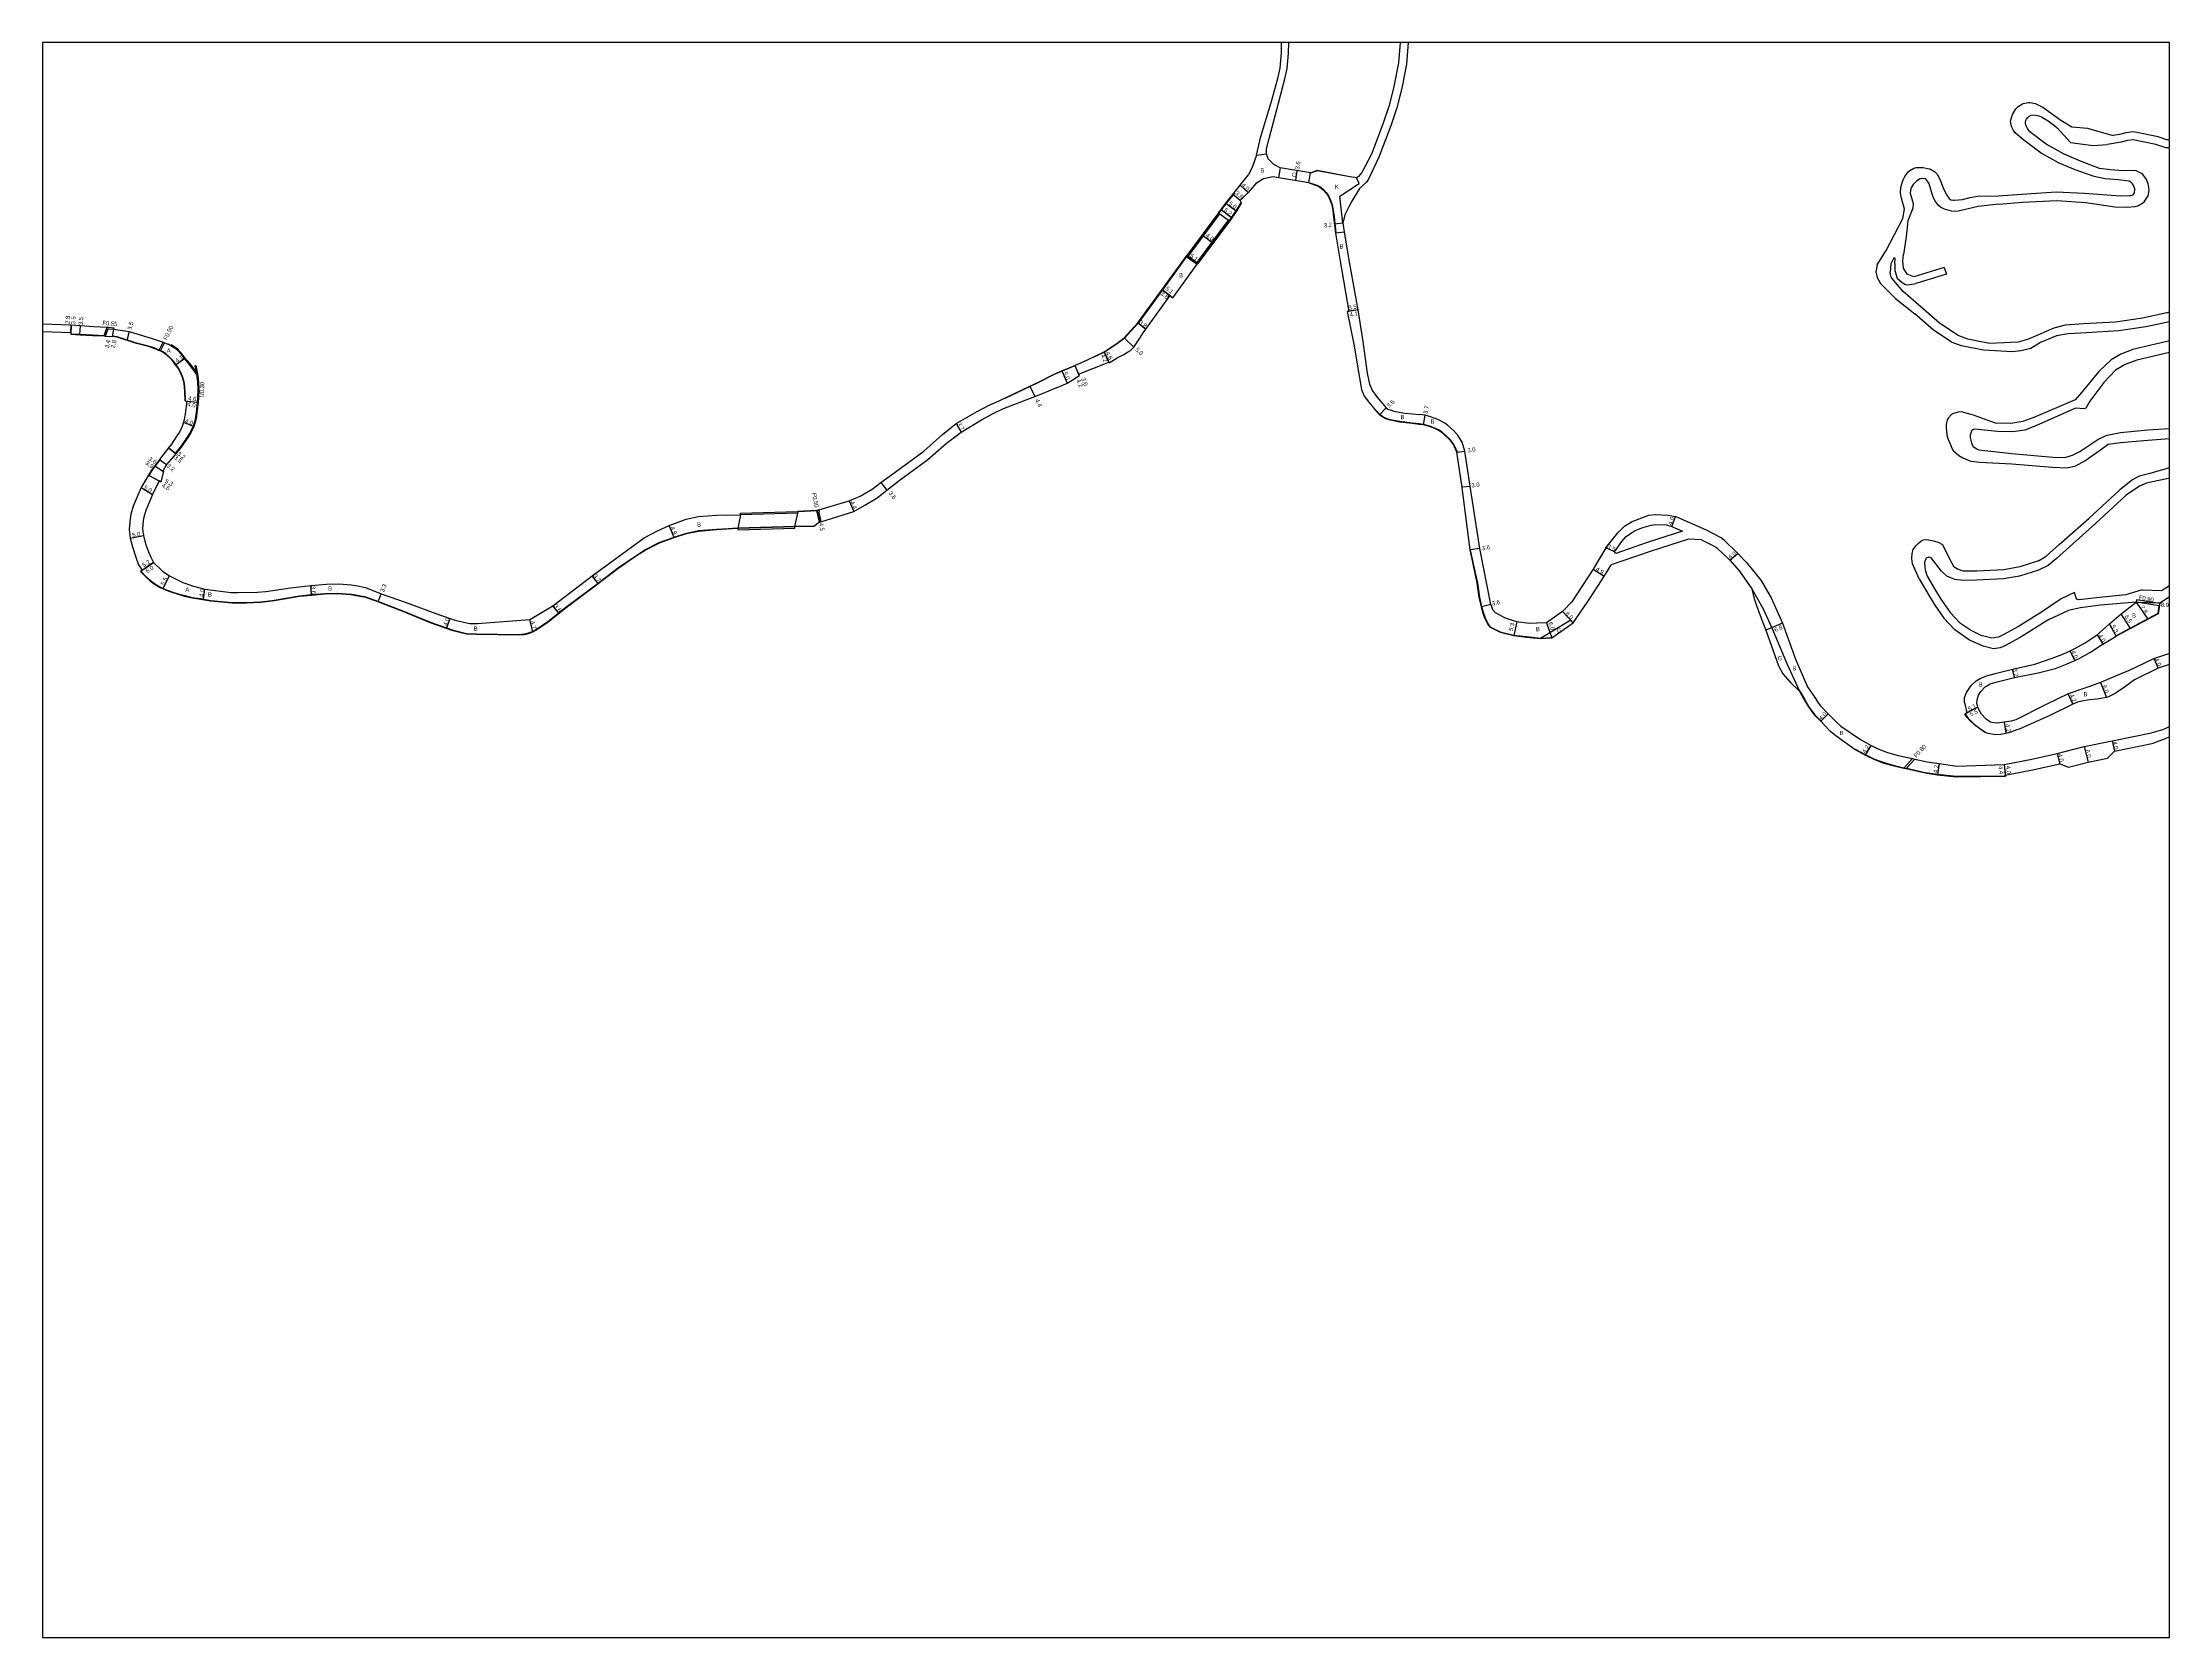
# Model space of a CAD drawing. Header units: metres. Extents: x -16000 to -12000, y -87000 to -84000.
# Drawn here: x -13600 to -12800, y -84600 to -84000 of the extents above; entities that cross this region are included whole.
import ezdxf

# ---------------------------------------------------------------- set-up
doc = ezdxf.new("R2010")
doc.units = ezdxf.units.M
doc.header["$LTSCALE"] = 2.5
for name, color, linetype in [('側溝・桝', 7, 'Continuous'), ('図郭', 7, 'Continuous'), ('幅員', 7, 'Continuous'), ('歩道・分離帯・安全施設', 7, 'Continuous'), ('舗装', 7, 'Continuous'), ('道路', 7, 'Continuous')]:
    doc.layers.add(name, color=color, linetype=linetype)
doc.styles.get("Standard").update_dxf_attribs({"font": ''})
doc.styles.get('Standard').set_extended_font_data('@MS PGothic')

msp = doc.modelspace()

# ---------------------------------------------------------------- linework, layer by layer
at = {"layer": '側溝・桝'}
for points in [[(-13576.84, -84110.39), (-13576.79, -84110.24), (-13575.69, -84107.07)], [(-13576.27, -84110.42), (-13575.31, -84107.64)], [(-13575.31, -84107.64), (-13575.07, -84107.66), (-13573.27, -84107.82)], [(-13556.16, -84115.9), (-13556.09, -84115.76), (-13554.61, -84112.75)], [(-13555.7, -84116.09), (-13555.63, -84115.96), (-13554.15, -84112.96)], [(-13542.62, -84121.61), (-13542.33, -84121.52), (-13541.75, -84124.68), (-13541.39, -84127.66), (-13541.24, -84130.54), (-13541.4, -84133.66), (-13541.49, -84135.31)], [(-13541.49, -84135.31), (-13541.94, -84139.23), (-13542.15, -84140.68), (-13542.34, -84141.77), (-13542.59, -84142.92), (-13542.91, -84144.07), (-13543.04, -84144.44), (-13544.25, -84146.85), (-13545.57, -84149.01), (-13547.9, -84152.28), (-13549.89, -84154.69)], [(-13308.55, -84176.81), (-13307.8, -84180.43)], [(-13308.07, -84176.7), (-13307.32, -84180.29)], [(-12803.7, -84211.03), (-12812.42, -84209.64), (-12812.56, -84210.53)], [(-12803.83, -84211.92), (-12812.56, -84210.53)], [(-12899.91, -84272.95), (-12899.79, -84272.83), (-12896.62, -84269.4)], [(-12899.01, -84273.16), (-12898.89, -84273.03), (-12895.72, -84269.6)]]:
    msp.add_lwpolyline(points, dxfattribs=at)
at = {"layer": '側溝・桝', "flags": 128}
msp.add_lwpolyline([(-13542.04, -84124.73), (-13542.62, -84121.61)], dxfattribs=at)
at = {"layer": '側溝・桝'}
msp.add_lwpolyline([(-13307.96, -84175.85), (-13308.74, -84176.03), (-13308.55, -84176.81), (-13308.07, -84176.7), (-13307.78, -84176.63)], close=True, dxfattribs=at)
at = {"layer": '図郭'}
msp.add_lwpolyline([(-13600, -84600), (-12800, -84600), (-12800, -84000), (-13600, -84000)], close=True, dxfattribs=at)
at = {"layer": '幅員'}
for points in [[(-13149.51, -84053.67), (-13146.55, -84056.36)], [(-13128.62, -84051.8), (-13128.04, -84048.25)], [(-13156.72, -84062.76), (-13152.63, -84065.97)], [(-13154.88, -84060.38), (-13150.87, -84063.38)], [(-13149.49, -84059.43), (-13152.32, -84057.21)], [(-13163.35, -84072.71), (-13160.14, -84075.1)], [(-13169.84, -84080.45), (-13165.68, -84083.4)], [(-13178.9, -84092.94), (-13175.86, -84095.22)], [(-13178.9, -84092.94), (-13174.82, -84096)], [(-13105.27, -84100.51), (-13109.3, -84101.24)], [(-13105.27, -84100.51), (-13108.71, -84101.14)], [(-13589.26, -84106.25), (-13589.42, -84109.75)], [(-13589.39, -84109.05), (-13589.26, -84106.25)], [(-13585.94, -84109.92), (-13585.7, -84106.43)], [(-13573.16, -84107.28), (-13573.87, -84110.56)], [(-13573.27, -84107.82), (-13573.87, -84110.56)], [(-13567.46, -84108.68), (-13568.29, -84112.08)], [(-13193.13, -84111.11), (-13189.58, -84114.57)], [(-13188.04, -84105.44), (-13185.08, -84107.81)], [(-13198.75, -84120.55), (-13200.69, -84116.38)], [(-13200.69, -84116.38), (-13198.92, -84120.19)], [(-13216.58, -84123.48), (-13214.64, -84128.09)], [(-13211.73, -84121.44), (-13210.12, -84125.26)], [(-13211.73, -84121.44), (-13210.35, -84124.71)], [(-13546.37, -84134.84), (-13541.79, -84135.28)], [(-13545.77, -84134.9), (-13541.79, -84135.28)], [(-13228.61, -84129.29), (-13226.74, -84133.22)], [(-13547.03, -84142.85), (-13543.31, -84144.33)], [(-13256.33, -84143.37), (-13254.47, -84146.57)], [(-13094.6, -84137.47), (-13097.14, -84140.02)], [(-13080.58, -84143.85), (-13079.91, -84140.21)], [(-13557.74, -84159.18), (-13554.51, -84161.36)], [(-13557.74, -84159.18), (-13554.76, -84161.19)], [(-13555.96, -84156.85), (-13553.42, -84158.8)], [(-13549.89, -84154.69), (-13552.64, -84152.53)], [(-13552.64, -84152.53), (-13550.12, -84154.5)], [(-13067.99, -84154.16), (-13065.02, -84153.78)], [(-13562.94, -84167.42), (-13558.67, -84170.03)], [(-13560.1, -84162.73), (-13555.48, -84165.21)], [(-13560.1, -84162.73), (-13556.09, -84164.88)], [(-13284.68, -84165.57), (-13282.49, -84168.36)], [(-13066.03, -84167.12), (-13063.04, -84166.84)], [(-13296.63, -84172.39), (-13294.84, -84176.41)], [(-13362.39, -84186.21), (-13364.32, -84181.71)], [(-13307.8, -84180.43), (-13308.74, -84176.03)], [(-12987.21, -84182.07), (-12985.81, -84178.33)], [(-13567, -84186.41), (-13562.08, -84185.5)], [(-13059.43, -84190.32), (-13062.99, -84190.87)], [(-13008.79, -84191.6), (-13011.95, -84190.11)], [(-13558.22, -84195.56), (-13563.17, -84198.95)], [(-13562.51, -84198.5), (-13558.22, -84195.56)], [(-13016.77, -84198.11), (-13012.65, -84200.78)], [(-12965.4, -84194.78), (-12962.31, -84192.24)], [(-13554.72, -84205.51), (-13552.19, -84200.62)], [(-13539.62, -84209.54), (-13539.01, -84205.59)], [(-13498.8, -84207.85), (-13499.14, -84204.27)], [(-13473.8, -84210.43), (-13472.62, -84207.34)], [(-13390.95, -84203.5), (-13393.21, -84200.57)], [(-13405.78, -84214.69), (-13408.01, -84211.87)], [(-13055.31, -84211.45), (-13058.81, -84212.29)], [(-13028.34, -84213.99), (-13024.23, -84218.36)], [(-12814.63, -84220.44), (-12818.15, -84214.97)], [(-12812.56, -84210.53), (-12808.09, -84216.92)], [(-12812.56, -84210.53), (-12803.67, -84210.78)], [(-13448.04, -84220.42), (-13446.63, -84216.67)], [(-13415.62, -84221.68), (-13416.76, -84217.11)], [(-13045.53, -84217.87), (-13046.66, -84223.05)], [(-13034.37, -84218.27), (-13032.36, -84223.92)], [(-12945.52, -84218.47), (-12951.8, -84221.07)], [(-12827.13, -84222.87), (-12825.08, -84226.3)], [(-12820.02, -84223.34), (-12822.61, -84218.71)], [(-12835.65, -84232.46), (-12837.3, -84228.82)], [(-12805.94, -84231.73), (-12804.23, -84235.34)], [(-12858.34, -84238.85), (-12859.04, -84235.72)], [(-12836.32, -84248.84), (-12838.15, -84245.06)], [(-12825.89, -84240.8), (-12823.66, -84246.38)], [(-12928.32, -84252.54), (-12931.19, -84255.33)], [(-12872.04, -84250.04), (-12876.94, -84252.55)], [(-12872.04, -84250.04), (-12876.58, -84252.37)], [(-12861.41, -84259.86), (-12862.06, -84255.72)], [(-12821.54, -84262.71), (-12820.73, -84266.63)], [(-12886.63, -84271.27), (-12887.2, -84275.43)], [(-12862.2, -84271.58), (-12861.73, -84275.96)], [(-12862.2, -84271.58), (-12861.77, -84275.56)], [(-12842.22, -84267.44), (-12841.25, -84271.32)], [(-12832.07, -84264.88), (-12830.61, -84270.7)]]:
    msp.add_lwpolyline(points, dxfattribs=at)
at = {"layer": '幅員', "flags": 128}
for points in [[(-13110.88, -84068), (-13114.05, -84068.39)], [(-13549.97, -84121.27), (-13546.66, -84118.85)], [(-12914.29, -84268.1), (-12912.26, -84264.42)]]:
    msp.add_lwpolyline(points, dxfattribs=at)
at = {"layer": '歩道・分離帯・安全施設'}
for points in [[(-13123.66, -84052.67), (-13120.71, -84053.64), (-13119.62, -84054.16), (-13118.19, -84055.3), (-13117.16, -84056.41), (-13116.32, -84057.61), (-13115.5, -84059.32), (-13114.94, -84061.03), (-13114.51, -84063.14), (-13114.23, -84065.63), (-13113.51, -84071.64)], [(-13106.9, -84050.77), (-13120.53, -84048.21), (-13123.03, -84049.2)], [(-13151.71, -84056.62), (-13152.21, -84057.28), (-13154.76, -84060.48), (-13156.6, -84062.85), (-13157.52, -84064.12)], [(-13153.59, -84067.04), (-13152.75, -84065.88), (-13151, -84063.3), (-13149.3, -84060.45)], [(-13169.45, -84080.17), (-13169.72, -84080.54), (-13178.78, -84093.03), (-13187.93, -84105.53), (-13193.02, -84111.22), (-13195.78, -84113.39), (-13200.62, -84116.51), (-13204.54, -84118.42)], [(-13589.41, -84109.6), (-13585.93, -84109.77), (-13581.12, -84110), (-13576.84, -84110.24), (-13576.79, -84110.24)], [(-13546.22, -84134.84), (-13546.2, -84134.34), (-13546.3, -84131.65), (-13546.47, -84129.42), (-13546.74, -84127.59), (-13547.34, -84125.59), (-13548.08, -84123.87), (-13548.86, -84122.45), (-13549.85, -84121.18), (-13550.77, -84119.93), (-13552.15, -84118.43), (-13553.62, -84117.14), (-13554.92, -84116.27), (-13556.45, -84115.61), (-13558.02, -84114.91), (-13560.12, -84114.23), (-13564.61, -84113.1), (-13571.93, -84110.75), (-13573.84, -84110.41)], [(-13542.18, -84123.99), (-13543.38, -84122.43), (-13544.62, -84120.78), (-13546.43, -84118.59), (-13547.45, -84117.2), (-13549.17, -84115.33), (-13551.62, -84113.76)], [(-13211.67, -84121.58), (-13216.52, -84123.62), (-13219.45, -84124.85), (-13225.6, -84128.02), (-13228.54, -84129.42), (-13238.01, -84133.94)], [(-13082.19, -84143.49), (-13084.88, -84143.14), (-13089.47, -84142.62), (-13093.13, -84141.89), (-13094.64, -84141.43), (-13095.83, -84140.83), (-13097.04, -84139.91), (-13098.1, -84138.73)], [(-13067.85, -84154.1), (-13069.21, -84151.18), (-13069.76, -84150.3), (-13070.15, -84149.8), (-13070.57, -84149.37), (-13073.54, -84146.59), (-13074.99, -84145.66), (-13076.31, -84145.05), (-13078.22, -84144.27), (-13080.55, -84143.7), (-13082.19, -84143.49)], [(-13555.84, -84156.94), (-13557.62, -84159.27), (-13558.63, -84160.58), (-13559.97, -84162.8)], [(-13391.04, -84203.38), (-13383.75, -84197.76), (-13376.13, -84192.58), (-13373.45, -84190.82), (-13368.05, -84188.1), (-13362.43, -84186.07), (-13357.82, -84184.52), (-13353.28, -84183.62), (-13346.45, -84183.02), (-13342.08, -84182.78)], [(-13337.45, -84177.83), (-13342.21, -84177.91)], [(-13342.08, -84182.78), (-13338.55, -84182.56)], [(-13317.06, -84181.88), (-13310, -84181.93)], [(-13308.73, -84176.18), (-13315.97, -84176.54)], [(-13055.45, -84219.79), (-13056.13, -84218.82), (-13057.32, -84216.53), (-13058.06, -84214.36), (-13058.66, -84212.26), (-13059.44, -84208.67), (-13060.19, -84203.39), (-13061.75, -84196.07), (-13062.84, -84190.84)], [(-13563.06, -84198.85), (-13561.31, -84200.7), (-13559.37, -84202.41)], [(-13559.37, -84202.41), (-13557.87, -84203.56), (-13555.91, -84204.8), (-13553.77, -84205.77), (-13551.32, -84206.68), (-13548.96, -84207.36), (-13546.52, -84208.08), (-13543.73, -84208.76), (-13540.59, -84209.21), (-13536.75, -84209.92), (-13528.64, -84210.6), (-13523.24, -84210.63), (-13517.96, -84210.36), (-13513.59, -84209.87), (-13508.44, -84209.01), (-13503.38, -84208.16)], [(-13503.38, -84208.16), (-13498.81, -84207.7), (-13493.85, -84207.21), (-13489.2, -84207.14), (-13483.87, -84207.49), (-13482.2, -84207.81)], [(-13482.2, -84207.81), (-13479.09, -84208.4)], [(-13436.92, -84222.48), (-13420.71, -84222.65), (-13418.73, -84222.49), (-13417.26, -84222.12), (-13415.69, -84221.54), (-13414.56, -84220.93), (-13413.3, -84220.11), (-13410.09, -84217.9), (-13403.63, -84212.81), (-13391.04, -84203.38)], [(-13436.92, -84222.48), (-13439.65, -84222.54), (-13440.48, -84222.4), (-13445.48, -84221.13), (-13453.75, -84218.33), (-13464.09, -84213.99), (-13473.46, -84210.38), (-13479.09, -84208.4)], [(-12803.98, -84211.9), (-12804.41, -84214.77), (-12820.09, -84223.21)], [(-13055.45, -84219.79), (-13051.75, -84221.66), (-13046.64, -84222.9), (-13041.78, -84223.5), (-13036.61, -84224.01), (-13032.41, -84223.77)], [(-12939.08, -84243.97), (-12937.43, -84246.8)], [(-12937.43, -84246.8), (-12935.63, -84249.87)], [(-12933.34, -84252.9), (-12931.08, -84255.22)], [(-12876.8, -84252.48), (-12876.03, -84253.7), (-12874.98, -84254.97), (-12873.36, -84256.5), (-12871.42, -84257.99), (-12869.5, -84259.26)], [(-12903.03, -84272.09), (-12899.79, -84272.83)], [(-12898.89, -84273.03), (-12891.9, -84274.63), (-12887.18, -84275.28)], [(-12887.18, -84275.28), (-12880.21, -84276.04), (-12861.75, -84275.81)]]:
    msp.add_lwpolyline(points, dxfattribs=at)
at = {"layer": '歩道・分離帯・安全施設', "flags": 128}
for points in [[(-12935.63, -84249.87), (-12934.81, -84251.12), (-12934.41, -84251.62), (-12933.34, -84252.9)], [(-12918.2, -84265.78), (-12914.22, -84267.97), (-12910.89, -84269.56), (-12907.35, -84270.9), (-12903.03, -84272.09)]]:
    msp.add_lwpolyline(points, dxfattribs=at)
at = {"layer": '舗装'}
for points in [[(-13143.34, -84042.4), (-13139.65, -84041.85)], [(-13110.88, -84068), (-13112.04, -84057.77), (-13104.81, -84053.03), (-13105.84, -84050.92)], [(-13113.66, -84071.66), (-13113.51, -84071.64), (-13110.38, -84071.21)], [(-13539.03, -84205.59), (-13539.6, -84209.55)], [(-12957.08, -84205.57), (-12952.87, -84213.03), (-12949.58, -84220.15), (-12943.92, -84233.63), (-12939.21, -84244.04)], [(-13024.23, -84218.36), (-13025.18, -84217.35), (-13036.61, -84224.16)]]:
    msp.add_lwpolyline(points, dxfattribs=at)
at = {"layer": '道路'}
for points in [[(-13143.34, -84042.4), (-13141.72, -84035.29), (-13137.9, -84022.53), (-13135.38, -84013.54), (-13134.55, -84009.67), (-13134, -84003.87), (-13133.96, -84000)], [(-13139.65, -84041.85), (-13139.68, -84039.93), (-13138.63, -84036.15), (-13135.07, -84022.78), (-13132.72, -84013.67), (-13131.89, -84009.81), (-13131.34, -84004.01), (-13131.29, -84000)], [(-13089.33, -84000), (-13089.97, -84007.67), (-13091.68, -84016.57), (-13093.54, -84023.72), (-13095.71, -84030.39), (-13100.19, -84042.04), (-13103.77, -84048.95), (-13105.01, -84050.45), (-13105.84, -84050.92)], [(-13086.32, -84000), (-13086.99, -84008.08), (-13088.75, -84017.23), (-13090.66, -84024.56), (-13092.88, -84031.4), (-13097.39, -84043.13), (-13101.21, -84051.43), (-13102.05, -84052.57), (-13104.61, -84054.94)], [(-12864.41, -84057.67), (-12855.47, -84057), (-12842.63, -84056.11), (-12832, -84056.65), (-12818.51, -84057.68), (-12815.04, -84057.58), (-12814.72, -84057.59), (-12814.59, -84057.57), (-12813.67, -84057.26), (-12813.14, -84056.53), (-12813.12, -84056.49), (-12813.01, -84055.27), (-12813.03, -84055.05), (-12813.49, -84053.74), (-12813.88, -84053.2), (-12814.44, -84052.7), (-12815.16, -84052.21), (-12819.35, -84051.61), (-12824.13, -84051.29), (-12828.38, -84050.4), (-12835.43, -84047.95), (-12841.48, -84045.43), (-12848.3, -84041.6), (-12854.74, -84036.7), (-12856.29, -84035.43), (-12858.02, -84033.95), (-12858.71, -84033.04), (-12859.31, -84031.89), (-12859.57, -84031.03), (-12859.71, -84030.22), (-12859.73, -84029.62), (-12859.34, -84027.82), (-12859.01, -84027.05), (-12857.74, -84024.97), (-12856.9, -84024.06), (-12855.23, -84023.02), (-12855.02, -84022.95), (-12852.97, -84022.59), (-12852.56, -84022.59), (-12850.44, -84022.98), (-12850.27, -84023.04), (-12848.11, -84024.09), (-12847.65, -84024.37), (-12840.86, -84029.18), (-12836.78, -84031.74), (-12830.81, -84032.22), (-12826.54, -84033.5), (-12821.17, -84034.99)], [(-12864.24, -84060.78), (-12855.29, -84060.11), (-12842.33, -84059.48), (-12831.45, -84060.22), (-12820.56, -84061.84), (-12816.06, -84061.89), (-12812.89, -84061.68), (-12811.65, -84061.26), (-12809.98, -84060.25), (-12809.57, -84059.89), (-12808.22, -84058.02), (-12808.06, -84057.67), (-12807.62, -84055.69), (-12807.61, -84055.54), (-12807.88, -84053.61), (-12808, -84053.17), (-12808.81, -84051.25), (-12808.86, -84051.18), (-12810.03, -84049.69), (-12810.55, -84049.26), (-12812.5, -84048.31), (-12813.15, -84048.15), (-12817.42, -84048.23), (-12822.2, -84047.91), (-12826.26, -84047.42), (-12833.5, -84044.57), (-12839.55, -84042.05), (-12846.37, -84038.22), (-12852.51, -84033.55), (-12853.16, -84032.75), (-12853.45, -84032.33), (-12853.8, -84031.6), (-12854.04, -84030.95), (-12854.09, -84030.51), (-12854.1, -84029.87), (-12854.01, -84029.31), (-12853.79, -84028.83), (-12853.26, -84028.16), (-12852.72, -84027.73), (-12851.96, -84027.32), (-12851.25, -84027.25), (-12849.66, -84027.4), (-12848.42, -84027.84), (-12845.64, -84029.41), (-12843.1, -84031.39), (-12842.29, -84032.08), (-12837.16, -84037.59), (-12828.65, -84038.72), (-12823.31, -84038.37)], [(-12800, -84039.59), (-12801.4, -84039.63), (-12805.09, -84038.4), (-12813.68, -84036.59), (-12815.79, -84036.85), (-12818.11, -84037.54), (-12823.31, -84038.37)], [(-12800, -84036.59), (-12800.96, -84036.62), (-12804.3, -84035.5), (-12813.56, -84033.55), (-12816.41, -84033.91), (-12818.77, -84034.61), (-12821.17, -84034.99)], [(-13143.34, -84042.4), (-13144.95, -84046.59), (-13146.44, -84049.77)], [(-13134.53, -84047.18), (-13136.92, -84045.84), (-13138.96, -84043.74), (-13139.65, -84041.85)], [(-13123.09, -84049.06), (-13134.53, -84047.18)], [(-12900.32, -84066.24), (-12899.68, -84062.66), (-12900.83, -84058.49), (-12901.13, -84056.48), (-12901.06, -84054.51), (-12901.05, -84054.44), (-12900.21, -84051.66), (-12899.58, -84050.4), (-12898.29, -84048.69), (-12897.68, -84048.16), (-12896.13, -84047.28), (-12895.32, -84047.05), (-12892.69, -84046.95), (-12890.33, -84047.46), (-12890.13, -84047.52), (-12889.87, -84047.62), (-12888.25, -84048.67), (-12887.3, -84049.69), (-12886.09, -84052.08), (-12885.15, -84054.61), (-12884.04, -84057.05), (-12883.66, -84057.65), (-12882.9, -84058.62), (-12882.25, -84059.14), (-12881.2, -84059.36), (-12880.84, -84059.36), (-12877.9, -84059), (-12874.99, -84058.32), (-12872.25, -84057.82), (-12864.41, -84057.67)], [(-13157.65, -84064.03), (-13156.72, -84062.76), (-13154.88, -84060.38), (-13152.32, -84057.21), (-13149.51, -84053.67), (-13146.44, -84049.77)], [(-13143.38, -84052.82), (-13146.55, -84056.36), (-13149.49, -84059.43), (-13149.14, -84060.47), (-13150.87, -84063.38), (-13152.63, -84065.97), (-13153.47, -84067.13)], [(-13143.38, -84052.82), (-13140.71, -84051.14), (-13137.17, -84050.36), (-13135.12, -84050.73)], [(-13135.12, -84050.73), (-13123.67, -84052.62), (-13123.71, -84052.81)], [(-13123.71, -84052.81), (-13120.77, -84053.78), (-13119.7, -84054.29), (-13118.29, -84055.41), (-13117.27, -84056.51), (-13116.45, -84057.68), (-13115.64, -84059.38), (-13115.09, -84061.06), (-13114.66, -84063.16), (-13114.38, -84065.65), (-13113.66, -84071.66)], [(-13123.09, -84049.06), (-13120.55, -84048.06), (-13106.87, -84050.62)], [(-13104.61, -84054.94), (-13107.59, -84059.72), (-13108.67, -84061.75), (-13110.12, -84064.85), (-13110.88, -84068), (-13110.38, -84071.21), (-13108.67, -84081.9), (-13105.27, -84100.51), (-13103.42, -84112.52), (-13101.72, -84124.32), (-13100.89, -84128.48), (-13099.79, -84131), (-13098.11, -84133.24), (-13094.6, -84137.47), (-13093.99, -84137.89), (-13092.79, -84138.35), (-13091.77, -84138.64), (-13088.31, -84139.27), (-13087.52, -84139.4), (-13082.19, -84139.91)], [(-13105.84, -84050.92), (-13106.87, -84050.62)], [(-12864.24, -84060.78), (-12871.93, -84061.74), (-12880, -84063.58), (-12881.97, -84063.49), (-12884.57, -84062.71), (-12886.14, -84061.91), (-12886.9, -84061.32), (-12888.04, -84059.75), (-12888.82, -84058.23), (-12889.12, -84057.48), (-12889.7, -84055.28), (-12890.4, -84053.14), (-12890.73, -84052.47), (-12891.46, -84051.56), (-12891.94, -84051.28), (-12893.03, -84051.1), (-12893.71, -84051.27), (-12895.02, -84052.06), (-12896.16, -84053.12), (-12896.4, -84053.38), (-12897.17, -84054.71), (-12897.45, -84055.48), (-12897.48, -84056.61), (-12896.45, -84060.52), (-12896.56, -84062.32), (-12898.41, -84067.1)], [(-13169.57, -84080.08), (-13169.45, -84080.17), (-13169.09, -84080.44), (-13157.16, -84064.38), (-13157.52, -84064.12), (-13157.65, -84064.03)], [(-13153.47, -84067.13), (-13153.59, -84067.04), (-13153.95, -84066.77), (-13165.88, -84082.82), (-13165.48, -84083.12)], [(-13113.66, -84071.66), (-13111.96, -84082.27), (-13108.71, -84101.14), (-13109.3, -84101.24), (-13106.81, -84113.43), (-13104.6, -84126.09), (-13103.94, -84130.56), (-13102.84, -84133.08), (-13101.15, -84135.32), (-13098.21, -84138.83)], [(-12909.9, -84083.65), (-12906.53, -84078.24), (-12903.36, -84072.21), (-12900.32, -84066.24)], [(-12898.41, -84067.1), (-12899.02, -84073.13), (-12900.09, -84079.7)], [(-12896.21, -84088.19), (-12898.61, -84087.15), (-12900.07, -84084.88), (-12900.29, -84082.19), (-12900.09, -84079.7)], [(-13308.74, -84176.03), (-13307.96, -84175.85), (-13296.63, -84172.39), (-13292.47, -84170.7), (-13287.89, -84167.96), (-13284.68, -84165.57), (-13279.3, -84161.57), (-13268.57, -84153.67), (-13261.47, -84147.5), (-13256.33, -84143.37), (-13248.42, -84138.79), (-13243.93, -84136.4), (-13239.89, -84134.67), (-13228.61, -84129.29), (-13225.66, -84127.88), (-13219.51, -84124.72), (-13216.58, -84123.48), (-13211.73, -84121.44), (-13206.95, -84119.42), (-13200.69, -84116.38), (-13195.87, -84113.27), (-13193.13, -84111.11), (-13188.04, -84105.44), (-13178.9, -84092.94), (-13169.84, -84080.45), (-13169.57, -84080.08)], [(-13307.8, -84180.43), (-13307.32, -84180.29), (-13294.84, -84176.41), (-13290.75, -84174.02), (-13286.07, -84171.24), (-13282.49, -84168.36), (-13277.77, -84164.73), (-13267.04, -84156.83), (-13259.94, -84150.66), (-13254.47, -84146.57), (-13246.89, -84141.95), (-13242.41, -84139.56), (-13238.5, -84137.65), (-13226.74, -84133.22), (-13223.9, -84132.04), (-13219.17, -84129.99), (-13216.49, -84128.99), (-13214.64, -84128.09), (-13212.11, -84126.6), (-13210.12, -84125.26), (-13210.35, -84124.71), (-13204.95, -84122.65), (-13198.92, -84120.19), (-13198.75, -84120.55), (-13195.75, -84118.64), (-13193.3, -84117.3), (-13191.91, -84116.51), (-13190.76, -84115.85), (-13190.13, -84115.27), (-13189.58, -84114.57), (-13188.3, -84112.72), (-13187.06, -84110.84), (-13186.08, -84109.24), (-13185.08, -84107.81), (-13175.86, -84095.22), (-13174.82, -84096), (-13165.68, -84083.4), (-13165.48, -84083.12)], [(-12909.9, -84083.65), (-12910.43, -84086.29), (-12910, -84088.4), (-12908.7, -84090.67), (-12903.02, -84096.32), (-12895.8, -84102.04)], [(-12903.33, -84083.21), (-12903.11, -84081.11), (-12903.66, -84081.13), (-12903.83, -84081.29), (-12904.75, -84083.24), (-12905.09, -84086.43)], [(-12893.5, -84099.45), (-12900.17, -84093.71), (-12904.44, -84088.68), (-12904.84, -84087.83), (-12905.09, -84086.43)], [(-12903.33, -84083.21), (-12903.26, -84085.73), (-12902.37, -84088.67), (-12900.5, -84090.27), (-12899.33, -84091.08), (-12898.42, -84091.13), (-12895.43, -84090.7)], [(-12884.76, -84084.67), (-12896.21, -84088.19)], [(-12883.92, -84087.15), (-12895.43, -84090.7)], [(-12884.76, -84084.67), (-12883.92, -84087.15)], [(-12855.89, -84116.03), (-12859.1, -84116.34), (-12869.99, -84115.76), (-12878.16, -84114.15), (-12881.72, -84112.86), (-12888.78, -84108.18), (-12895.8, -84102.04)], [(-12856.95, -84112.66), (-12867.68, -84113.17), (-12875.86, -84111.56), (-12879.42, -84110.27), (-12886.48, -84105.59), (-12893.5, -84099.45)], [(-12801, -84101.63), (-12810.17, -84103.68), (-12820.34, -84105.16), (-12832.39, -84105.85), (-12839.29, -84106.28), (-12843.43, -84107.5), (-12849.29, -84110), (-12853.41, -84111.76), (-12856.95, -84112.66)], [(-12801, -84101.63), (-12800, -84101.29)], [(-13600, -84105.8), (-13589.26, -84106.25), (-13585.7, -84106.43), (-13580.77, -84106.83), (-13575.69, -84107.07), (-13575.03, -84107.11), (-13573.16, -84107.28), (-13573.27, -84107.82), (-13567.46, -84108.68)], [(-13600, -84108.69), (-13589.39, -84109.05), (-13589.41, -84109.6), (-13589.42, -84109.75), (-13585.94, -84109.92), (-13581.13, -84110.15), (-13576.84, -84110.39), (-13576.32, -84110.42), (-13576.27, -84110.42), (-13573.87, -84110.56)], [(-13546.37, -84134.84), (-13546.35, -84134.34), (-13546.45, -84131.66), (-13546.62, -84129.43), (-13546.89, -84127.62), (-13547.48, -84125.64), (-13548.22, -84123.94), (-13548.99, -84122.53), (-13549.97, -84121.27), (-13550.89, -84120.02), (-13552.26, -84118.53), (-13553.72, -84117.26), (-13554.99, -84116.4), (-13556.51, -84115.74), (-13558.07, -84115.05), (-13560.16, -84114.38), (-13564.65, -84113.25), (-13571.96, -84110.89), (-13573.87, -84110.56)], [(-13567.46, -84108.68), (-13567.37, -84108.7), (-13558.74, -84111.28), (-13554.61, -84112.75), (-13554.15, -84112.96), (-13552.78, -84113.43)], [(-12800, -84105.01), (-12808.93, -84107.01), (-12819.1, -84108.49), (-12831.15, -84109.18), (-12838.05, -84109.61), (-12842.44, -84110.31), (-12848.49, -84112.9), (-12852.17, -84115.1), (-12855.89, -84116.03)], [(-13542.04, -84124.73), (-13543.65, -84122.64), (-13544.89, -84120.99), (-13546.66, -84118.85), (-13547.72, -84117.42), (-13549.39, -84115.59), (-13552.78, -84113.43)], [(-12800, -84112.2), (-12801.02, -84112.5), (-12813.82, -84115.52), (-12818.29, -84117.22), (-12821.94, -84119.32), (-12826.55, -84123.79), (-12832.94, -84131.49)], [(-12800, -84116.6), (-12812.21, -84119.48), (-12816.68, -84121.18), (-12820.33, -84123.28), (-12824.66, -84127.86), (-12829.89, -84134.93)], [(-13542.04, -84124.73), (-13541.69, -84127.69), (-13541.54, -84130.54), (-13541.7, -84133.64), (-13541.79, -84135.28), (-13542.24, -84139.19), (-13542.44, -84140.63), (-13542.64, -84141.71), (-13542.89, -84142.84), (-13543.19, -84143.98), (-13543.31, -84144.33), (-13544.51, -84146.7), (-13545.82, -84148.85), (-13548.14, -84152.09), (-13550.12, -84154.5), (-13549.89, -84154.69), (-13553.42, -84158.8), (-13554.76, -84161.19), (-13554.51, -84161.36), (-13555.48, -84165.21), (-13556.09, -84164.88), (-13558.67, -84170.03)], [(-13546.37, -84134.84), (-13545.77, -84134.9), (-13546.21, -84138.7), (-13546.39, -84139.99), (-13546.56, -84140.93), (-13546.77, -84141.89), (-13547.03, -84142.85), (-13547.53, -84144.45), (-13548.53, -84146.56), (-13549.47, -84148.01), (-13551.47, -84151.04), (-13552.64, -84152.53), (-13555.96, -84156.85), (-13557.74, -84159.18), (-13558.75, -84160.5), (-13560.1, -84162.73), (-13562.94, -84167.42), (-13565.9, -84174.37), (-13566.8, -84177.39), (-13567.1, -84179.24), (-13567.38, -84183.02), (-13567.38, -84183.11), (-13567, -84186.41), (-13566.99, -84186.45), (-13566.12, -84189.77), (-13564.87, -84193.59), (-13563.86, -84196.5), (-13562.51, -84198.5), (-13563.17, -84198.95)], [(-12835.45, -84134.46), (-12850.98, -84141.04), (-12855.19, -84142.61), (-12859.68, -84143.27), (-12865.47, -84143.18), (-12873.67, -84140.15), (-12878.26, -84138.87), (-12879.5, -84139.04), (-12879.64, -84139.07), (-12879.82, -84139.12), (-12881.27, -84139.58), (-12881.98, -84139.97), (-12883.27, -84141.37), (-12883.55, -84141.9), (-12884, -84143.7), (-12884.05, -84144.93), (-12883.71, -84147.62), (-12883.35, -84148.99), (-12882.28, -84151.63), (-12882.1, -84152), (-12881.42, -84153.31), (-12881.17, -84153.64), (-12879.26, -84155.31), (-12877.72, -84156.26), (-12875.09, -84157.31), (-12874.61, -84157.44), (-12871.38, -84157.85), (-12859.27, -84158.49), (-12843.97, -84159.8), (-12838.63, -84159.94), (-12835.22, -84159.22), (-12831.77, -84157.37), (-12825.41, -84152.88), (-12823.03, -84151.13), (-12818.46, -84150.51), (-12808.11, -84149.58), (-12800, -84148.99)], [(-12832.94, -84131.49), (-12835.45, -84134.46)], [(-12829.89, -84134.93), (-12831.45, -84137.58), (-12832.03, -84137.85), (-12835.39, -84137.59)], [(-13082.19, -84143.64), (-13084.9, -84143.29), (-13089.5, -84142.76), (-13093.16, -84142.04), (-13094.69, -84141.57), (-13095.91, -84140.95), (-13097.14, -84140.02), (-13098.21, -84138.83)], [(-13055.31, -84211.45), (-13059.43, -84190.32), (-13063.04, -84166.84), (-13065.02, -84153.78), (-13065.6, -84151.55), (-13066, -84150.35), (-13067.7, -84147.66), (-13069.13, -84146.07), (-13071.43, -84144.06), (-13072.56, -84143.21), (-13075.24, -84141.84), (-13077.96, -84140.75), (-13079.91, -84140.21), (-13082.19, -84139.91)], [(-13067.99, -84154.16), (-13069.35, -84151.25), (-13069.88, -84150.38), (-13070.26, -84149.9), (-13070.68, -84149.47), (-13073.63, -84146.7), (-13075.06, -84145.79), (-13076.37, -84145.19), (-13078.27, -84144.41), (-13080.58, -84143.85), (-13082.19, -84143.64)], [(-12835.39, -84137.59), (-12850.22, -84144.2), (-12854.44, -84145.77), (-12858.92, -84146.43), (-12864.71, -84146.34), (-12873.25, -84145.44), (-12873.76, -84145.52), (-12874.02, -84145.64), (-12874.29, -84145.93), (-12874.57, -84146.58), (-12874.95, -84147.73), (-12874.99, -84148.62), (-12874.52, -84150.61), (-12874.34, -84151.01), (-12873.92, -84151.87), (-12873.79, -84152.02), (-12872.46, -84152.88), (-12871.65, -84153.18), (-12859.23, -84154.64), (-12843.93, -84155.95), (-12839.31, -84156.1), (-12836.47, -84155.17), (-12833.65, -84153.86), (-12826.6, -84149.13), (-12823.43, -84147.72), (-12818.42, -84146.66), (-12808.08, -84145.73), (-12800, -84145.15)], [(-13062.99, -84190.87), (-13066.11, -84166.46), (-13067.99, -84154.16)], [(-12800, -84160.02), (-12807.34, -84162.15), (-12811.35, -84163.15), (-12813.84, -84164.47), (-12818.63, -84168.23), (-12830.17, -84178.89)], [(-12800, -84163.87), (-12800.34, -84163.99), (-12804.6, -84164.94), (-12808.67, -84165.81), (-12811.28, -84166.87), (-12816.23, -84170.3), (-12827.77, -84180.96)], [(-13558.67, -84170.03), (-13561.19, -84176.08), (-13561.92, -84178.5), (-13562.13, -84179.82), (-13562.37, -84182.96), (-13562.08, -84185.5), (-13561.27, -84188.53), (-13560.11, -84191.64), (-13559.3, -84193.66), (-13558.22, -84195.56), (-13555, -84198.69), (-13552.19, -84200.62), (-13547.21, -84203.1), (-13543.23, -84204.49), (-13539.01, -84205.59), (-13529, -84206.84), (-13526.57, -84206.92), (-13519.18, -84206.76), (-13516.04, -84206.47), (-13506.75, -84205.1), (-13499.14, -84204.27), (-13493.2, -84203.76), (-13488.5, -84203.68), (-13483.82, -84203.96), (-13482.2, -84204.28)], [(-13482.2, -84204.28), (-13478.56, -84204.99), (-13472.62, -84207.34), (-13463.58, -84210.47), (-13452.03, -84214.84), (-13446.63, -84216.67), (-13444.38, -84217.43), (-13439.33, -84218.61), (-13436.38, -84218.61), (-13416.76, -84217.11), (-13408.01, -84211.87), (-13393.21, -84200.57), (-13373.74, -84186.39), (-13368.66, -84183.71), (-13364.32, -84181.71), (-13361.89, -84180.79), (-13357.85, -84179.25), (-13353.33, -84178.36), (-13346.51, -84177.75), (-13337.45, -84177.68)], [(-13390.95, -84203.5), (-13383.67, -84197.88), (-13376.54, -84193.03), (-13373.37, -84190.95), (-13367.99, -84188.24), (-13362.39, -84186.21), (-13357.78, -84184.67), (-13353.26, -84183.77), (-13346.44, -84183.17), (-13338.54, -84182.71)], [(-13338.54, -84182.71), (-13317.05, -84182.03)], [(-13315.98, -84176.39), (-13315.96, -84176.99), (-13337.45, -84177.68)], [(-13307.8, -84180.43), (-13309.94, -84182.07), (-13317.05, -84182.03)], [(-13308.74, -84176.03), (-13315.98, -84176.39)], [(-13011.95, -84190.11), (-13007.48, -84184.47), (-13005, -84182), (-13003.99, -84181.3), (-13002.15, -84180.23), (-12995.86, -84177.86), (-12993.39, -84177.59), (-12988.61, -84177.77), (-12985.81, -84178.33)], [(-13008.79, -84191.6), (-13005.95, -84187.66), (-13004.31, -84185.82), (-13001.26, -84183.66), (-12998.45, -84182.62), (-12994.97, -84181.54), (-12993.25, -84181.34), (-12989.23, -84181.44), (-12987.21, -84182.07), (-12983.11, -84183.87)], [(-12983.11, -84183.87), (-12996.03, -84187.99), (-13008.22, -84192.17), (-13008.79, -84191.6)], [(-12974.19, -84183.48), (-12982.47, -84179.77), (-12985.81, -84178.33)], [(-12962.31, -84192.24), (-12967.48, -84187.22), (-12968.61, -84186.35), (-12974.19, -84183.48)], [(-12827.77, -84180.96), (-12842.48, -84194.07), (-12845.62, -84196.73), (-12849.29, -84198.45)], [(-12849.23, -84194.99), (-12846.4, -84193.19), (-12841.47, -84188.88), (-12830.17, -84178.89)], [(-13055.55, -84219.91), (-13056.25, -84218.9), (-13057.46, -84216.59), (-13058.2, -84214.41), (-13058.81, -84212.29), (-13059.59, -84208.7), (-13060.34, -84203.41), (-13061.9, -84196.1), (-13062.99, -84190.87)], [(-13011.95, -84190.11), (-13016.77, -84198.11), (-13024.76, -84210.37), (-13028.34, -84213.99), (-13034.37, -84218.27), (-13037.89, -84218.47), (-13040.85, -84218.5), (-13045.53, -84217.87), (-13048.18, -84217.07)], [(-12976.02, -84187.04), (-12980.88, -84186.81), (-12994.96, -84191.33), (-13010.01, -84196.48)], [(-12976.02, -84187.04), (-12970.76, -84189.75), (-12970.09, -84190.26), (-12965.4, -84194.78), (-12961.76, -84198.93), (-12957.08, -84205.57)], [(-12894.15, -84201.7), (-12896.66, -84196.17), (-12896.86, -84194.16), (-12896.86, -84194.03), (-12896.75, -84192.19), (-12896.35, -84190.67), (-12895.38, -84189.28), (-12894.58, -84188.49), (-12893.47, -84187.54), (-12892.47, -84187.02), (-12891.34, -84186.97), (-12891.26, -84186.98), (-12891.25, -84186.98), (-12890.69, -84187.07), (-12888.85, -84187.5), (-12887.02, -84188.01), (-12885.42, -84188.88), (-12885.21, -84189.06), (-12882.82, -84194.01), (-12881.28, -84196.96), (-12879.55, -84198.14)], [(-13563.17, -84198.95), (-13561.42, -84200.8), (-13559.47, -84202.52)], [(-13024.23, -84218.36), (-13019.05, -84210.65), (-13014.76, -84204.17), (-13011.55, -84199.01), (-13010.01, -84196.48)], [(-12962.31, -84192.24), (-12959.03, -84195.59), (-12953.74, -84202.3), (-12949.83, -84208.95), (-12945.52, -84218.47), (-12940.71, -84231.97), (-12936.14, -84242.34), (-12933.18, -84246.8)], [(-12880.7, -84201.96), (-12883.74, -84200.74), (-12885.73, -84198.88), (-12889.58, -84193.89), (-12890.39, -84193.57), (-12890.6, -84193.58), (-12891.45, -84194.01), (-12891.65, -84194.23), (-12892.07, -84195.22), (-12892.11, -84195.48), (-12892.06, -84197.38), (-12891.89, -84198.33), (-12891.18, -84200.71)], [(-12849.29, -84198.45), (-12856.37, -84200.72), (-12862.41, -84201.79), (-12872.55, -84202.3), (-12877.63, -84202.36), (-12880.7, -84201.96)], [(-12849.23, -84194.99), (-12856.31, -84197.26), (-12862.35, -84198.33), (-12872.49, -84198.84), (-12877.58, -84198.9), (-12879.55, -84198.14)], [(-13559.47, -84202.52), (-13557.96, -84203.69), (-13555.98, -84204.93), (-13553.82, -84205.91), (-13551.37, -84206.82), (-13549.01, -84207.51), (-13546.56, -84208.23), (-13543.75, -84208.91), (-13540.62, -84209.36), (-13536.77, -84210.07), (-13528.65, -84210.75), (-13523.24, -84210.78), (-13517.95, -84210.51), (-13513.57, -84210.02), (-13508.41, -84209.16), (-13503.36, -84208.3)], [(-13503.36, -84208.3), (-13498.8, -84207.85), (-13493.84, -84207.36), (-13489.2, -84207.29), (-13483.88, -84207.64), (-13482.2, -84207.96)], [(-13482.2, -84207.96), (-13479.13, -84208.54)], [(-13436.92, -84222.63), (-13420.7, -84222.8), (-13418.7, -84222.64), (-13417.22, -84222.27), (-13415.62, -84221.68), (-13414.48, -84221.06), (-13413.21, -84220.23), (-13410, -84218.02), (-13403.54, -84212.93), (-13390.95, -84203.5)], [(-12957.08, -84205.57), (-12956.63, -84207.66), (-12956.02, -84209.51), (-12955.28, -84211.83), (-12953.91, -84215.56), (-12951.8, -84221.07), (-12947.03, -84234.48), (-12945.47, -84237.44), (-12942.69, -84240.67), (-12939.21, -84244.04)], [(-12894.15, -84201.7), (-12890.43, -84208.11), (-12888.3, -84211.66), (-12884.87, -84216.6), (-12880.72, -84220.9)], [(-12891.18, -84200.71), (-12888.11, -84205.9), (-12885.97, -84209.45), (-12882.54, -84214.4), (-12878.59, -84218.5)], [(-12835.68, -84206.85), (-12840.77, -84209.32), (-12847.73, -84214.08)], [(-12810.25, -84205.87), (-12816.37, -84207.73), (-12826.36, -84208.73), (-12834.15, -84209.65), (-12834.98, -84209.4), (-12835.68, -84206.85)], [(-12810.25, -84205.87), (-12802.97, -84206.17), (-12800, -84204.22)], [(-13436.92, -84222.63), (-13439.66, -84222.69), (-13440.51, -84222.55), (-13445.52, -84221.27), (-13453.81, -84218.47), (-13464.15, -84214.13), (-13473.51, -84210.52), (-13479.13, -84208.54)], [(-12847.73, -84214.08), (-12856.77, -84219.67), (-12862.61, -84222.88), (-12864.32, -84223.68), (-12866.78, -84224.03), (-12870.77, -84223.02), (-12874.86, -84221.1), (-12878.59, -84218.5)], [(-12850.7, -84233.84), (-12844.09, -84231.64), (-12840.08, -84230.04), (-12837.3, -84228.82), (-12835.55, -84228), (-12831.75, -84225.88), (-12827.13, -84222.87), (-12822.61, -84218.71), (-12818.15, -84214.97), (-12812.56, -84210.53)], [(-12845.38, -84217.06), (-12838.1, -84213.66)], [(-12812.56, -84210.53), (-12825.92, -84211.71), (-12833.45, -84212.68), (-12838.1, -84213.66)], [(-12803.67, -84210.78), (-12804.27, -84214.87), (-12820.02, -84223.34)], [(-12803.67, -84210.78), (-12800.91, -84209.04), (-12800, -84208.44)], [(-13055.55, -84219.91), (-13051.8, -84221.81), (-13046.66, -84223.05), (-13041.8, -84223.65), (-13036.61, -84224.16), (-13032.36, -84223.92), (-13024.23, -84218.36)], [(-12845.38, -84217.06), (-12856.13, -84223.76), (-12861.98, -84226.97), (-12863.68, -84227.77), (-12866.15, -84228.12), (-12870.13, -84227.12), (-12875.25, -84224.88), (-12880.72, -84220.9)], [(-12872.16, -84246.8), (-12871.81, -84245.54), (-12870.94, -84244.14), (-12869.4, -84242.5), (-12869.33, -84242.44), (-12869.05, -84242.21), (-12867.46, -84241.19), (-12864.76, -84240.49), (-12858.34, -84238.85), (-12849.33, -84237.11), (-12842.85, -84235.45), (-12838.53, -84233.73), (-12835.65, -84232.46), (-12833.72, -84231.57), (-12829.76, -84229.34), (-12825.27, -84226.42), (-12825.08, -84226.3), (-12820.02, -84223.34)], [(-12815.51, -84236.38), (-12805.94, -84231.73), (-12800.67, -84229.95), (-12800, -84229.72)], [(-12877.05, -84246.8), (-12877.04, -84246.31), (-12877.01, -84246.14), (-12876.38, -84244.57), (-12875.34, -84242.96), (-12874.56, -84241.94), (-12872.67, -84240.12), (-12871.15, -84239.21), (-12868.8, -84238.24), (-12865.56, -84237.39), (-12859.04, -84235.72), (-12850.7, -84233.84)], [(-12815.51, -84236.38), (-12825.89, -84240.8), (-12829.31, -84242.04), (-12838.15, -84245.06)], [(-12800, -84233.96), (-12804.23, -84235.34), (-12813.13, -84239.73), (-12813.99, -84240.33), (-12816.97, -84242.52), (-12819.64, -84244.44), (-12820.38, -84244.89), (-12821.39, -84245.44), (-12822.62, -84245.96), (-12823.66, -84246.38), (-12825.19, -84246.7), (-12825.77, -84246.8)], [(-12939.21, -84244.04), (-12937.6, -84246.8)], [(-12937.6, -84246.8), (-12935.75, -84249.95), (-12934.93, -84251.21), (-12934.53, -84251.71), (-12933.45, -84253), (-12931.19, -84255.33), (-12927.94, -84258.66), (-12925.5, -84260.72), (-12918.27, -84265.91)], [(-12933.18, -84246.8), (-12931.99, -84248.6), (-12931.23, -84249.55), (-12928.32, -84252.54), (-12925.13, -84255.82), (-12923.58, -84257.14), (-12916.25, -84262.23)], [(-12825.77, -84246.8), (-12827.13, -84247.03), (-12830.06, -84247.33), (-12832.9, -84247.74), (-12834.53, -84248.21), (-12836.32, -84248.84), (-12845.21, -84253.26), (-12856.52, -84258.27), (-12857.35, -84258.58), (-12860.36, -84259.64), (-12863.46, -84260.31), (-12865.52, -84260.39), (-12868.13, -84259.99), (-12869.57, -84259.4), (-12871.5, -84258.11), (-12873.46, -84256.61), (-12875.09, -84255.07), (-12876.16, -84253.79), (-12876.94, -84252.55), (-12876.8, -84252.48), (-12876.06, -84252.1), (-12876.77, -84249.46), (-12877.04, -84247.97), (-12877.05, -84247.87), (-12877.05, -84246.8)], [(-12841.74, -84246.8), (-12847.1, -84249.4), (-12857.76, -84254.78), (-12859.59, -84255.32), (-12863.74, -84255.98), (-12864.88, -84256.02), (-12866.87, -84255.77), (-12867.32, -84255.61), (-12868.82, -84254.68), (-12869.12, -84254.44), (-12870.74, -84252.62), (-12871.73, -84250.85), (-12872.04, -84250.04), (-12872.41, -84248.38), (-12872.38, -84247.62), (-12872.16, -84246.8)], [(-12838.15, -84245.06), (-12841.74, -84246.8)], [(-12916.25, -84262.23), (-12912.26, -84264.42), (-12909.3, -84265.83), (-12906.09, -84267.04), (-12902.04, -84268.16), (-12896.62, -84269.4), (-12895.72, -84269.6), (-12891.17, -84270.64), (-12886.63, -84271.27), (-12880.01, -84272.18), (-12862.2, -84271.58), (-12851.8, -84269.59), (-12842.22, -84267.44), (-12832.07, -84264.88), (-12821.54, -84262.71), (-12806.76, -84259.67)], [(-12820.73, -84266.63), (-12805.95, -84263.58)], [(-12806.76, -84259.67), (-12804.81, -84259.08), (-12802.34, -84258.4), (-12800, -84257.31)], [(-12800, -84261.21), (-12801.62, -84261.98), (-12805.95, -84263.58)], [(-12887.2, -84275.43), (-12880.22, -84276.19), (-12861.73, -84275.96), (-12861.75, -84275.81), (-12861.77, -84275.56), (-12850.92, -84273.49), (-12841.25, -84271.32)], [(-12841.25, -84271.32), (-12838, -84272.56), (-12830.61, -84270.7), (-12823.26, -84269.19), (-12820.73, -84266.63)], [(-12903.07, -84272.23), (-12899.91, -84272.95), (-12899.01, -84273.16), (-12891.92, -84274.78), (-12887.2, -84275.43)]]:
    msp.add_lwpolyline(points, dxfattribs=at)
for points in [[(-13134.53, -84047.18), (-13135.12, -84050.73), (-13123.67, -84052.62), (-13123.09, -84049.06)], [(-13134.53, -84047.18), (-13134.5, -84046.98), (-13123.06, -84048.87), (-13123.09, -84049.06)], [(-13135.15, -84050.93), (-13135.12, -84050.73), (-13123.67, -84052.62), (-13123.71, -84052.81)], [(-13157.16, -84064.38), (-13157.65, -84064.03), (-13169.57, -84080.08), (-13169.09, -84080.44)], [(-13157.16, -84064.38), (-13153.95, -84066.77), (-13165.88, -84082.82), (-13169.09, -84080.44)], [(-13153.95, -84066.77), (-13153.47, -84067.13), (-13165.4, -84083.18), (-13165.88, -84082.82)], [(-13337.45, -84177.68), (-13338.54, -84182.71), (-13317.05, -84182.03), (-13315.96, -84176.99)], [(-13317.04, -84182.63), (-13317.05, -84182.03), (-13338.54, -84182.71), (-13338.52, -84183.31)], [(-13315.98, -84176.39), (-13315.96, -84176.99), (-13337.45, -84177.68), (-13337.47, -84177.08)]]:
    msp.add_lwpolyline(points, close=True, dxfattribs=at)
at = {"layer": '道路', "flags": 128}
for points in [[(-13055.31, -84211.45), (-13054.59, -84213.23), (-13053.65, -84214.4), (-13050.42, -84216.15), (-13048.18, -84217.07)], [(-12918.27, -84265.91), (-12914.29, -84268.1), (-12910.95, -84269.69), (-12907.39, -84271.04), (-12903.07, -84272.23)]]:
    msp.add_lwpolyline(points, dxfattribs=at)

# ---------------------------------------------------------------- texts
at = {"layer": '側溝・桝'}
for s, rotation, p in [('F0.55', 354.58918, (-13577.54, -84106.19)), ('F0.50', 63.82077, (-13553.25, -84112.09)), ('U0.30', 86.99215, (-13539.42, -84133.59)), ('F0.50', 281.72957, (-13310.66, -84169.53)), ('F0.90', 349.64028, (-12811.63, -84209.48)), ('F0.80', 47.23201, (-12895.22, -84269.14))]:
    msp.add_text(s, height=1.6, rotation=rotation, dxfattribs=at).set_placement(p)
at = {"layer": '幅員'}
for s, rotation, p in [('3.6', 80.64501, (-13127.32, -84047.87)), ('3.6', 321.84921, (-13151.5, -84057)), ('4.0', 317.79308, (-13149.15, -84053.87)), ('5.2', 321.84504, (-13155.82, -84063.33)), ('5.0', 323.21202, (-13154.03, -84060.88)), ('3.2', 6.88705, (-13117.96, -84069.62)), ('5.1', 324.62824, (-13168.64, -84080.54)), ('4.0', 323.38809, (-13162.65, -84072.92)), ('3.8', 323.2132, (-13179.64, -84094.81)), ('5.1', 323.2132, (-13177.86, -84092.82)), ('2.8', 87.33188, (-13589.84, -84105.88)), ('3.5', 87.33188, (-13587.69, -84106.1)), ('3.5', 86.0941, (-13584.88, -84106.32)), ('3.5', 10.2899, (-13108.62, -84100.62)), ('4.1', 10.2899, (-13108.2, -84103.17)), ('3.5', 76.33102, (-13566.53, -84108.23)), ('3.8', 321.37185, (-13187.75, -84105.55)), ('3.4', 77.79303, (-13575.09, -84115.08)), ('2.8', 77.79303, (-13572.84, -84115.1)), ('4.1', 36.29356, (-13549.38, -84120.54)), ('4.2', 295.02836, (-13202.06, -84117.65)), ('4.6', 295.02836, (-13200.18, -84116.74)), ('5.0', 315.77115, (-13189.15, -84115.68)), ('5.0', 292.86771, (-13216.14, -84124.27)), ('4.2', 292.86771, (-13211.22, -84127.04)), ('3.6', 292.86771, (-13209.39, -84126.49)), ('4.0', 349.97667, (-13545.6, -84136.8)), ('4.6', 354.41249, (-13545.26, -84134.61)), ('4.4', 295.50092, (-13226.69, -84134.51)), ('3.6', 45.08009, (-13093.49, -84137.53)), ('4.0', 338.39263, (-13546.62, -84142.91)), ('3.7', 300.05842, (-13256.12, -84143.54)), ('3.7', 79.63796, (-13079.08, -84139.82)), ('3.9', 326.03046, (-13561.47, -84158.56)), ('3.6', 326.03046, (-13560.35, -84156.99)), ('3.2', 322.43262, (-13553.51, -84159.56)), ('3.5', 321.84708, (-13550.73, -84156.37)), ('3.2', 321.84708, (-13549.49, -84155)), ('3.0', 7.38121, (-13063.98, -84154.23)), ('5.0', 328.59119, (-13562.12, -84167.81)), ('4.6', 331.77681, (-13555.34, -84167.11)), ('5.3', 331.77681, (-13554.14, -84165.53)), ('3.0', 5.42298, (-13062.48, -84167.37)), ('4.4', 293.96945, (-13296.29, -84172.9)), ('3.6', 308.01323, (-13281.88, -84169.59)), ('4.9', 293.26961, (-13363.89, -84182.45)), ('4.5', 282.01621, (-13308.02, -84180.87)), ('4.0', 69.4793, (-12987.17, -84181.66)), ('5.0', 10.4488, (-13566.13, -84186.15)), ('3.6', 8.75922, (-13058.53, -84191.05)), ('3.5', 334.75292, (-13011.63, -84190.13)), ('4.0', 39.41226, (-12965.15, -84194.45)), ('5.2', 34.41808, (-13561.86, -84197.5)), ('6.0', 34.41808, (-13560.57, -84199.66)), ('3.7', 307.59506, (-13392.97, -84200.71)), ('4.9', 327.02743, (-13016, -84198.49)), ('5.5', 62.65532, (-13554.27, -84204.41)), ('4.0', 81.24649, (-13539.54, -84208.64)), ('3.6', 275.51094, (-13499.02, -84204.46)), ('3.3', 69.15059, (-13471.61, -84206.93)), ('3.6', 308.38415, (-13407.76, -84212.11)), ('3.6', 13.60013, (-13054.68, -84211.88)), ('6.0', 313.23841, (-13027.31, -84214.94)), ('6.5', 302.70952, (-12816.97, -84215.94)), ('7.8', 302.42339, (-12811.07, -84212.43)), ('8.9', 356.57645, (-12803.34, -84212.24)), ('4.0', 69.36869, (-13447.89, -84219.59)), ('4.7', 283.95943, (-13416.48, -84217.82)), ('5.3', 77.62766, (-13047.01, -84221.52)), ('6.0', 289.56476, (-13033.66, -84218.37)), ('6.8', 22.42667, (-12948.23, -84221.74)), ('4.0', 300.90542, (-12826.84, -84223.16)), ('5.3', 299.23615, (-12822.01, -84219.58)), ('4.0', 294.348, (-12837.04, -84229.14)), ('4.0', 295.4168, (-12805.68, -84232.04)), ('3.2', 282.64709, (-12858.94, -84235.7)), ('4.2', 295.77835, (-12837.63, -84245.55)), ('6.0', 291.78145, (-12825.28, -84242.07)), ('4.0', 44.19316, (-12930.97, -84254.98)), ('5.1', 27.15968, (-12875.26, -84251.48)), ('5.5', 27.15968, (-12874.65, -84253.57)), ('4.2', 278.96635, (-12861.69, -84256.47)), ('4.0', 281.66155, (-12821.36, -84263.08)), ('4.2', 61.17992, (-12914.26, -84267.54)), ('4.2', 82.18624, (-12887.23, -84274.92)), ('4.0', 284.03902, (-12842.02, -84267.8)), ('6.0', 284.0526, (-12831.63, -84266.21)), ('4.4', 276.06575, (-12864.28, -84272.24)), ('4.0', 276.06575, (-12861.51, -84272.16))]:
    msp.add_text(s, height=1.6, rotation=rotation, dxfattribs=at).set_placement(p)
at = {"layer": '舗装'}
for s, p in [('B', (-13141.9, -84048.95)), ('C', (-13130.07, -84050.54)), ('K', (-13113.93, -84055.04)), ('B', (-13112.14, -84077.49)), ('B', (-13172.52, -84088.31)), ('A', (-13553.28, -84116.68)), ('B', (-13089.23, -84141.69)), ('B', (-13077.95, -84143.39)), ('B', (-13353.81, -84182.1)), ('A', (-13546.28, -84206.58)), ('B', (-13537.78, -84208.43)), ('B', (-13492.58, -84206.21)), ('B', (-12814.07, -84216.35)), ('B', (-13437.84, -84221.23)), ('B', (-13038.29, -84221.48)), ('G', (-13030.51, -84221.87)), ('G', (-12947.38, -84232.41)), ('B', (-12941.81, -84236.22)), ('B', (-12871.75, -84242.26)), ('B', (-12832.32, -84245.96)), ('B', (-12924.11, -84260.56))]:
    msp.add_text(s, height=1.6, dxfattribs=at).set_placement(p)

doc.saveas('drawing.dxf')
